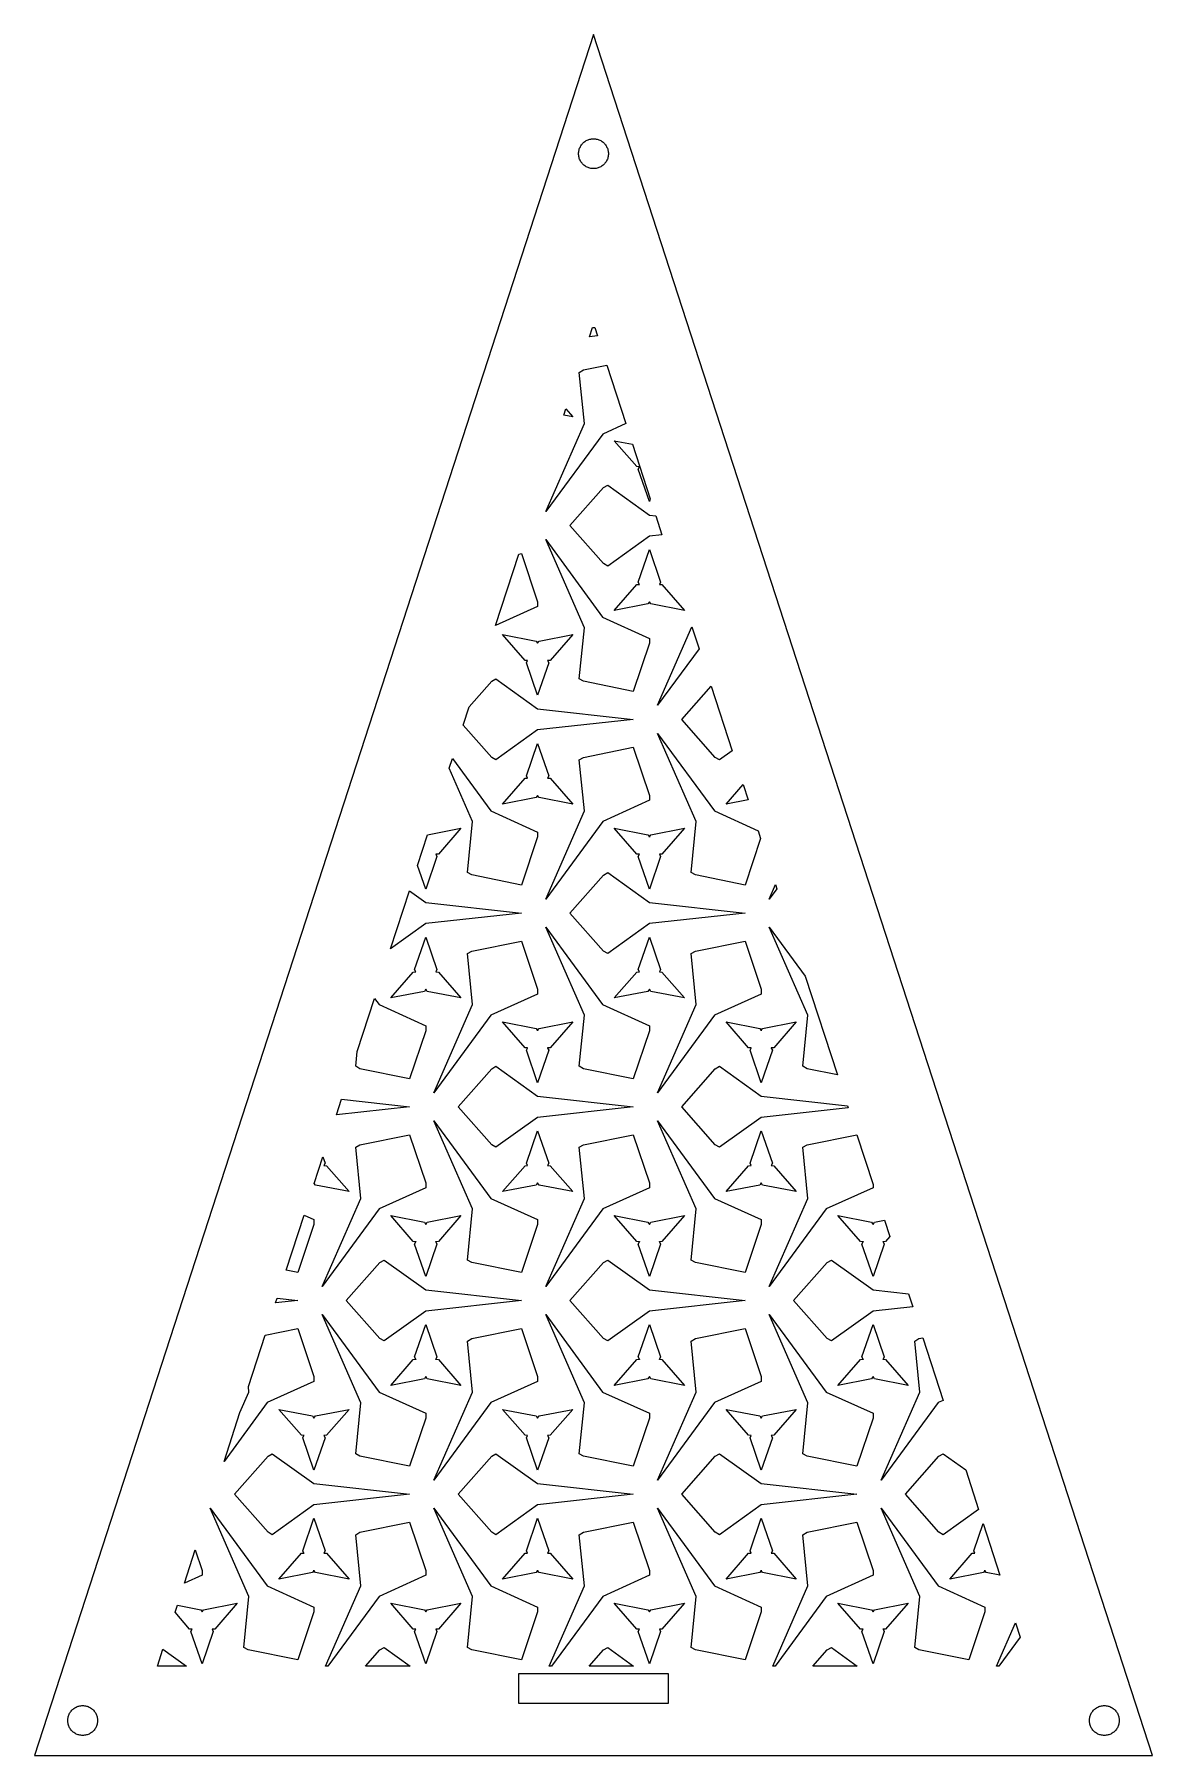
# Model space of a CAD drawing. Header units: metres. Extents: x -75 to 75, y 0 to 231.
import ezdxf

# ---------------------------------------------------------------- set-up
doc = ezdxf.new("R2010")
doc.units = ezdxf.units.M

msp = doc.modelspace()

# ---------------------------------------------------------------- linework, layer by layer
for p, q in [((0, 230.826), (-75, 0)), ((75, 0), (0, 230.826)), ((-2, 214.826), (-1.99605, 214.952)), ((-1.99605, 214.701), (-2, 214.826)), ((-1.99605, 214.952), (-1.98422, 215.077)), ((-1.98422, 214.576), (-1.99605, 214.701)), ((-1.98422, 215.077), (-1.96457, 215.201)), ((-1.96457, 215.201), (-1.93716, 215.324)), ((-1.93716, 215.324), (-1.9021, 215.444)), ((-1.9021, 215.444), (-1.85954, 215.562)), ((-1.85954, 215.562), (-1.80965, 215.678)), ((-1.80965, 215.678), (-1.75261, 215.79)), ((-1.75261, 215.79), (-1.68864, 215.898)), ((-1.68864, 215.898), (-1.61803, 216.002)), ((-1.61803, 216.002), (-1.54102, 216.101)), ((-1.54102, 216.101), (-1.45793, 216.195)), ((-1.45793, 216.195), (-1.36908, 216.284)), ((-1.36908, 216.284), (-1.27484, 216.367)), ((-1.27484, 216.367), (-1.17557, 216.444)), ((-1.17557, 216.444), (-1.07164, 216.515)), ((-1.07164, 216.515), (-0.9635, 216.579)), ((-0.9635, 216.579), (-0.85155, 216.636)), ((-0.85155, 216.636), (-0.73624, 216.686)), ((-0.73624, 216.686), (-0.61803, 216.728)), ((-0.61803, 216.728), (-0.49738, 216.763)), ((-0.49738, 216.763), (-0.37476, 216.791)), ((-0.37476, 216.791), (-0.25066, 216.81)), ((-0.25066, 216.81), (-0.12558, 216.822)), ((-0.12558, 216.822), (0, 216.826)), ((0, 216.826), (0.12558, 216.822)), ((0.12558, 216.822), (0.25066, 216.81)), ((0.25066, 216.81), (0.37476, 216.791)), ((0.37476, 216.791), (0.49738, 216.763)), ((0.49738, 216.763), (0.61803, 216.728)), ((0.61803, 216.728), (0.73624, 216.686)), ((0.73624, 216.686), (0.85155, 216.636)), ((0.85155, 216.636), (0.9635, 216.579)), ((0.9635, 216.579), (1.07164, 216.515)), ((1.07164, 216.515), (1.17557, 216.444)), ((1.17557, 216.444), (1.27484, 216.367)), ((1.27484, 216.367), (1.36908, 216.284)), ((1.36908, 216.284), (1.45793, 216.195)), ((1.45793, 216.195), (1.54102, 216.101)), ((1.54102, 216.101), (1.61803, 216.002)), ((1.61803, 216.002), (1.68864, 215.898)), ((1.68864, 215.898), (1.75261, 215.79)), ((1.75261, 215.79), (1.80965, 215.678)), ((1.80965, 215.678), (1.85954, 215.562)), ((1.85954, 215.562), (1.9021, 215.444)), ((1.9021, 215.444), (1.93716, 215.324)), ((1.93716, 215.324), (1.96457, 215.201)), ((1.96457, 215.201), (1.98422, 215.077)), ((1.98422, 215.077), (1.99605, 214.952)), ((1.99605, 214.701), (1.98422, 214.576)), ((1.99605, 214.952), (2, 214.826)), ((2, 214.826), (1.99605, 214.701)), ((-1.96457, 214.451), (-1.98422, 214.576)), ((-1.93716, 214.329), (-1.96457, 214.451)), ((-1.9021, 214.208), (-1.93716, 214.329)), ((-1.85954, 214.09), (-1.9021, 214.208)), ((-1.80965, 213.975), (-1.85954, 214.09)), ((-1.75261, 213.863), (-1.80965, 213.975)), ((-1.68864, 213.755), (-1.75261, 213.863)), ((-1.61803, 213.651), (-1.68864, 213.755)), ((-1.54102, 213.551), (-1.61803, 213.651)), ((-1.45793, 213.457), (-1.54102, 213.551)), ((-1.36908, 213.368), (-1.45793, 213.457)), ((-1.27484, 213.285), (-1.36908, 213.368)), ((-1.17557, 213.208), (-1.27484, 213.285)), ((-1.07164, 213.138), (-1.17557, 213.208)), ((-0.9635, 213.074), (-1.07164, 213.138)), ((-0.85155, 213.017), (-0.9635, 213.074)), ((-0.73624, 212.967), (-0.85155, 213.017)), ((-0.61803, 212.924), (-0.73624, 212.967)), ((-0.49738, 212.889), (-0.61803, 212.924)), ((-0.37476, 212.862), (-0.49738, 212.889)), ((-0.25066, 212.842), (-0.37476, 212.862)), ((-0.12558, 212.83), (-0.25066, 212.842)), ((0, 212.826), (-0.12558, 212.83)), ((0.12558, 212.83), (0, 212.826)), ((0.25066, 212.842), (0.12558, 212.83)), ((0.37476, 212.862), (0.25066, 212.842)), ((0.49738, 212.889), (0.37476, 212.862)), ((0.61803, 212.924), (0.49738, 212.889)), ((0.73624, 212.967), (0.61803, 212.924)), ((0.85155, 213.017), (0.73624, 212.967)), ((0.9635, 213.074), (0.85155, 213.017)), ((1.07164, 213.138), (0.9635, 213.074)), ((1.17557, 213.208), (1.07164, 213.138)), ((1.27484, 213.285), (1.17557, 213.208)), ((1.36908, 213.368), (1.27484, 213.285)), ((1.45793, 213.457), (1.36908, 213.368)), ((1.54102, 213.551), (1.45793, 213.457)), ((1.61803, 213.651), (1.54102, 213.551)), ((1.68864, 213.755), (1.61803, 213.651)), ((1.75261, 213.863), (1.68864, 213.755)), ((1.80965, 213.975), (1.75261, 213.863)), ((1.85954, 214.09), (1.80965, 213.975)), ((1.9021, 214.208), (1.85954, 214.09)), ((1.93716, 214.329), (1.9021, 214.208)), ((1.96457, 214.451), (1.93716, 214.329)), ((1.98422, 214.576), (1.96457, 214.451)), ((-0.55612, 190.282), (-0.14761, 191.539)), ((0.51752, 190.401), (-0.55612, 190.282)), ((-0.14761, 191.539), (0.15863, 191.505)), ((0.15863, 191.505), (0.51752, 190.401)), ((-1.90201, 185.501), (-1.33896, 185.826)), ((-1.2291, 178.653), (-1.90201, 185.501)), ((-1.33896, 185.826), (1.79716, 186.462)), ((1.79716, 186.462), (4.338, 178.642)), ((-3.96756, 179.783), (-3.70193, 180.6)), ((-3.70193, 180.6), (-2.79144, 179.553)), ((-6.4151, 166.832), (-1.2291, 178.653)), ((-2.79144, 179.553), (-3.96756, 179.783)), ((4.338, 178.642), (1.23047, 177.234)), ((1.23047, 177.234), (-6.4151, 166.832)), ((5.81223, 172.859), (2.79144, 176.332)), ((2.79144, 176.332), (5.24403, 175.854)), ((5.24403, 175.854), (7.62288, 168.533)), ((6.15601, 172.84), (5.81223, 172.859)), ((6.00311, 172.528), (6.15875, 172.834)), ((7.5, 168.175), (6.00311, 172.528)), ((6.16425, 172.845), (6.15601, 172.84)), ((6.15875, 172.834), (6.16791, 172.84)), ((6.1615, 172.84), (6.16425, 172.845)), ((6.16791, 172.84), (6.1615, 172.84)), ((-3.16635, 164.952), (1.34308, 170.054)), ((1.34308, 170.054), (1.90521, 170.379)), ((1.90521, 170.379), (7.49908, 166.373)), ((7.62288, 168.533), (7.5, 168.175)), ((7.49908, 166.373), (8.35556, 166.278)), ((8.35556, 166.278), (9.18683, 163.719)), ((1.34354, 159.85), (-3.16635, 164.952)), ((-1.22864, 151.251), (-6.41373, 163.071)), ((-6.41373, 163.071), (1.22955, 152.671)), ((7.49908, 163.533), (1.90521, 159.526)), ((6.00311, 157.377), (7.5, 161.729)), ((9.18683, 163.719), (7.49908, 163.533)), ((7.5, 161.729), (8.99643, 157.377)), ((-13.1454, 151.536), (-10.0297, 161.125)), ((-10.0297, 161.125), (-9.6666, 161.199)), ((-9.6666, 161.199), (-7.5032, 154.745)), ((1.90521, 159.526), (1.34354, 159.85)), ((2.79099, 153.573), (5.81177, 157.045)), ((5.81177, 157.045), (6.15601, 157.064)), ((6.15875, 157.07), (6.00311, 157.377)), ((6.15601, 157.064), (6.16425, 157.059)), ((6.16745, 157.065), (6.15875, 157.07)), ((6.1615, 157.064), (6.16745, 157.065)), ((6.16425, 157.059), (6.1615, 157.064)), ((8.84079, 157.069), (8.83255, 157.065)), ((8.83255, 157.065), (8.83804, 157.064)), ((8.83804, 157.064), (8.8353, 157.059)), ((8.8353, 157.059), (8.84445, 157.064)), ((8.99643, 157.377), (8.84079, 157.069)), ((8.84445, 157.064), (9.18777, 157.045)), ((9.18777, 157.045), (12.2086, 153.573)), ((-7.5032, 154.745), (-7.5032, 154.093)), ((7.49634, 154.74), (7.30865, 154.452)), ((7.5, 154.746), (7.49634, 154.752)), ((7.49634, 154.752), (7.49634, 154.74)), ((7.5032, 154.751), (7.5, 154.746)), ((7.5032, 154.741), (7.5032, 154.751)), ((7.69135, 154.453), (7.5032, 154.741)), ((-7.5032, 154.093), (-13.1454, 151.536)), ((1.22955, 152.671), (7.49634, 149.83)), ((7.30865, 154.452), (2.79099, 153.573)), ((12.2086, 153.573), (7.69135, 154.453)), ((-9.18777, 146.879), (-12.2086, 150.351)), ((-12.2086, 150.351), (-7.69089, 149.471)), ((-7.30865, 149.471), (-2.79099, 150.351)), ((-2.79099, 150.351), (-5.81177, 146.878)), ((-1.90109, 144.404), (-1.22864, 151.251)), ((8.5849, 140.851), (13.1994, 151.37)), ((13.1994, 151.37), (14.1549, 148.429)), ((-7.69089, 149.471), (-7.5032, 149.183)), ((-7.5032, 149.183), (-7.5032, 149.172)), ((-7.5032, 149.172), (-7.49954, 149.178)), ((-7.49954, 149.178), (-7.49634, 149.173)), ((-7.49634, 149.183), (-7.30865, 149.471)), ((-7.49634, 149.173), (-7.49634, 149.183)), ((7.49634, 149.179), (5.33295, 142.724)), ((7.49634, 149.83), (7.49634, 149.179)), ((14.1549, 148.429), (8.5849, 140.851)), ((-8.84399, 146.859), (-9.18777, 146.879)), ((-8.99689, 146.547), (-8.84125, 146.853)), ((-7.5, 142.194), (-8.99689, 146.547)), ((-8.83575, 146.864), (-8.84399, 146.859)), ((-8.84125, 146.853), (-8.83209, 146.859)), ((-8.8385, 146.859), (-8.83575, 146.864)), ((-8.83209, 146.859), (-8.8385, 146.859)), ((-6.00357, 146.547), (-7.5, 142.194)), ((-6.1615, 146.859), (-6.16699, 146.859)), ((-6.16699, 146.859), (-6.15921, 146.854)), ((-6.15463, 146.859), (-6.1647, 146.865)), ((-6.1647, 146.865), (-6.1615, 146.859)), ((-6.15921, 146.854), (-6.00357, 146.547)), ((-5.81177, 146.878), (-6.15463, 146.859)), ((-16.6825, 140.65), (-13.6569, 144.073)), ((-13.6569, 144.073), (-13.0948, 144.398)), ((-13.0948, 144.398), (-7.50092, 140.392)), ((-1.33896, 144.079), (-1.90109, 144.404)), ((5.33295, 142.724), (-1.33896, 144.079)), ((11.8336, 138.971), (15.778, 143.434)), ((15.778, 143.434), (18.5973, 134.757)), ((-17.4802, 138.195), (-16.6825, 140.65)), ((-7.50092, 140.392), (5.32745, 138.971)), ((5.32745, 138.971), (-7.50092, 137.552)), ((16.3435, 133.869), (11.8336, 138.971)), ((-13.6565, 133.869), (-17.4802, 138.195)), ((-7.50092, 137.552), (-13.0948, 133.545)), ((13.7714, 125.27), (8.58627, 137.09)), ((8.58627, 137.09), (16.2296, 126.69)), ((-8.99689, 131.396), (-7.5, 135.749)), ((-7.5, 135.749), (-6.00357, 131.396)), ((-1.33896, 133.864), (5.3334, 135.218)), ((5.3334, 135.218), (7.4968, 128.764)), ((18.5973, 134.757), (16.9052, 133.545)), ((-19.3602, 132.409), (-18.9351, 133.717)), ((-16.2286, 125.27), (-19.3602, 132.409)), ((-18.9351, 133.717), (-13.7704, 126.69)), ((-13.0948, 133.545), (-13.6565, 133.869)), ((-1.90201, 133.539), (-1.33896, 133.864)), ((-1.2291, 126.692), (-1.90201, 133.539)), ((16.9052, 133.545), (16.3435, 133.869)), ((-12.209, 127.592), (-9.18823, 131.064)), ((-9.18823, 131.064), (-8.84399, 131.084)), ((-8.84125, 131.089), (-8.99689, 131.396)), ((-8.84399, 131.084), (-8.83575, 131.078)), ((-8.83255, 131.084), (-8.84125, 131.089)), ((-8.83575, 131.078), (-8.8385, 131.084)), ((-8.8385, 131.084), (-8.83255, 131.084)), ((-6.15921, 131.089), (-6.16745, 131.084)), ((-6.16745, 131.084), (-6.16196, 131.084)), ((-6.16196, 131.084), (-6.1647, 131.078)), ((-6.1647, 131.078), (-6.15555, 131.084)), ((-6.00357, 131.396), (-6.15921, 131.089)), ((-6.15555, 131.084), (-5.81223, 131.064)), ((-5.81223, 131.064), (-2.79144, 127.592)), ((17.791, 127.592), (20.0731, 130.215)), ((20.0731, 130.215), (20.7389, 128.166)), ((-7.69135, 128.472), (-12.209, 127.592)), ((-7.50366, 128.759), (-7.69135, 128.472)), ((-7.5, 128.765), (-7.50366, 128.771)), ((-7.50366, 128.771), (-7.50366, 128.759)), ((-7.4968, 128.77), (-7.5, 128.765)), ((-7.4968, 128.76), (-7.4968, 128.77)), ((-7.30865, 128.472), (-7.4968, 128.76)), ((-2.79144, 127.592), (-7.30865, 128.472)), ((7.4968, 128.113), (1.23047, 125.272)), ((7.4968, 128.764), (7.4968, 128.113)), ((20.7389, 128.166), (17.791, 127.592)), ((-16.9011, 118.423), (-16.2286, 125.27)), ((-13.7704, 126.69), (-7.50366, 123.849)), ((-6.4151, 114.87), (-1.2291, 126.692)), ((1.23047, 125.272), (-6.4151, 114.87)), ((13.0989, 118.423), (13.7714, 125.27)), ((16.2296, 126.69), (22.0802, 124.038)), ((-23.5913, 119.387), (-22.2548, 123.5)), ((-22.2548, 123.5), (-17.791, 124.37)), ((-17.791, 124.37), (-20.8118, 120.897)), ((-7.50366, 123.198), (-9.66705, 116.744)), ((-7.50366, 123.849), (-7.50366, 123.198)), ((5.81223, 120.898), (2.79144, 124.37)), ((2.79144, 124.37), (7.30911, 123.49)), ((7.30911, 123.49), (7.4968, 123.202)), ((7.4968, 123.202), (7.4968, 123.191)), ((7.4968, 123.191), (7.50046, 123.197)), ((7.50046, 123.197), (7.50366, 123.192)), ((7.50366, 123.202), (7.69135, 123.49)), ((7.50366, 123.192), (7.50366, 123.202)), ((7.69135, 123.49), (12.209, 124.37)), ((12.209, 124.37), (9.18823, 120.897)), ((22.4235, 122.981), (20.3329, 116.744)), ((22.0802, 124.038), (22.4235, 122.981)), ((-21.0036, 120.566), (-22.5, 116.214)), ((-21.1615, 120.878), (-21.167, 120.878)), ((-21.167, 120.878), (-21.1592, 120.873)), ((-21.1546, 120.878), (-21.1647, 120.884)), ((-21.1647, 120.884), (-21.1615, 120.878)), ((-21.1592, 120.873), (-21.0036, 120.566)), ((-20.8118, 120.897), (-21.1546, 120.878)), ((6.15601, 120.879), (5.81223, 120.898)), ((6.00311, 120.566), (6.15875, 120.873)), ((7.5, 116.214), (6.00311, 120.566)), ((6.16425, 120.884), (6.15601, 120.879)), ((6.15875, 120.873), (6.16791, 120.878)), ((6.1615, 120.879), (6.16425, 120.884)), ((6.16791, 120.878), (6.1615, 120.879)), ((8.99643, 120.566), (7.5, 116.214)), ((8.8385, 120.878), (8.83301, 120.878)), ((8.83301, 120.878), (8.84079, 120.873)), ((8.84537, 120.878), (8.8353, 120.884)), ((8.8353, 120.884), (8.8385, 120.878)), ((8.84079, 120.873), (8.99643, 120.566)), ((9.18823, 120.897), (8.84537, 120.878)), ((-22.5, 116.214), (-23.5913, 119.387)), ((-16.339, 118.098), (-16.9011, 118.423)), ((-9.66705, 116.744), (-16.339, 118.098)), ((-3.16635, 112.99), (1.34308, 118.092)), ((1.34308, 118.092), (1.90521, 118.417)), ((1.90521, 118.417), (7.49908, 114.411)), ((13.661, 118.098), (13.0989, 118.423)), ((20.3329, 116.744), (13.661, 118.098)), ((-27.2319, 108.182), (-24.6971, 115.984)), ((-24.6971, 115.984), (-22.5009, 114.411)), ((23.5849, 114.87), (24.4317, 116.8)), ((24.6071, 116.261), (23.5849, 114.87)), ((24.4317, 116.8), (24.6071, 116.261)), ((-22.5009, 114.411), (-9.67255, 112.99)), ((7.49908, 114.411), (20.3275, 112.99)), ((-22.5009, 111.571), (-27.2319, 108.182)), ((-9.67255, 112.99), (-22.5009, 111.571)), ((-1.22864, 99.2896), (-6.41373, 111.109)), ((-6.41373, 111.109), (1.22955, 100.709)), ((1.34354, 107.888), (-3.16635, 112.99)), ((7.49908, 111.571), (1.90521, 107.564)), ((20.3275, 112.99), (7.49908, 111.571)), ((28.7714, 99.2896), (23.5863, 111.109)), ((23.5863, 111.109), (28.4164, 104.537)), ((-23.9969, 105.415), (-22.5, 109.768)), ((-22.5, 109.768), (-21.0036, 105.415)), ((-16.339, 107.884), (-9.6666, 109.237)), ((-9.6666, 109.237), (-7.5032, 102.783)), ((6.00311, 105.415), (7.5, 109.768)), ((7.5, 109.768), (8.99643, 105.415)), ((13.661, 107.884), (20.3334, 109.237)), ((20.3334, 109.237), (22.4968, 102.783)), ((-16.902, 107.559), (-16.339, 107.884)), ((-16.2291, 100.711), (-16.902, 107.559)), ((1.90521, 107.564), (1.34354, 107.888)), ((13.098, 107.559), (13.661, 107.884)), ((13.7709, 100.711), (13.098, 107.559)), ((-27.209, 101.611), (-24.1882, 105.083)), ((-24.1882, 105.083), (-23.844, 105.103)), ((-23.8412, 105.108), (-23.9969, 105.415)), ((-23.844, 105.103), (-23.8358, 105.098)), ((-23.8326, 105.103), (-23.8412, 105.108)), ((-23.8358, 105.098), (-23.8385, 105.103)), ((-23.8385, 105.103), (-23.8326, 105.103)), ((-21.1592, 105.108), (-21.1674, 105.103)), ((-21.1674, 105.103), (-21.162, 105.103)), ((-21.162, 105.103), (-21.1647, 105.097)), ((-21.1647, 105.097), (-21.1555, 105.103)), ((-21.0036, 105.415), (-21.1592, 105.108)), ((-21.1555, 105.103), (-20.8122, 105.083)), ((-20.8122, 105.083), (-17.7914, 101.611)), ((2.79099, 101.611), (5.81177, 105.083)), ((5.81177, 105.083), (6.15601, 105.103)), ((6.15875, 105.108), (6.00311, 105.415)), ((6.15601, 105.103), (6.16425, 105.098)), ((6.16745, 105.103), (6.15875, 105.108)), ((6.16425, 105.098), (6.1615, 105.103)), ((6.1615, 105.103), (6.16745, 105.103)), ((8.84079, 105.108), (8.83255, 105.103)), ((8.83255, 105.103), (8.83804, 105.103)), ((8.83804, 105.103), (8.8353, 105.097)), ((8.8353, 105.097), (8.84445, 105.103)), ((8.99643, 105.415), (8.84079, 105.108)), ((8.84445, 105.103), (9.18777, 105.083)), ((9.18777, 105.083), (12.2086, 101.611)), ((28.4164, 104.537), (32.7194, 91.2934)), ((-22.6913, 102.491), (-27.209, 101.611)), ((-22.5037, 102.779), (-22.6913, 102.491)), ((-22.5, 102.784), (-22.5037, 102.79)), ((-22.5037, 102.79), (-22.5037, 102.779)), ((-22.4968, 102.789), (-22.5, 102.784)), ((-22.4968, 102.78), (-22.4968, 102.789)), ((-22.3087, 102.491), (-22.4968, 102.78)), ((-17.7914, 101.611), (-22.3087, 102.491)), ((-7.5032, 102.132), (-13.7695, 99.2914)), ((-7.5032, 102.783), (-7.5032, 102.132)), ((7.30865, 102.491), (2.79099, 101.611)), ((7.49634, 102.779), (7.30865, 102.491)), ((7.5, 102.784), (7.49634, 102.79)), ((7.49634, 102.79), (7.49634, 102.779)), ((7.5032, 102.789), (7.5, 102.784)), ((7.5032, 102.78), (7.5032, 102.789)), ((7.69135, 102.491), (7.5032, 102.78)), ((12.2086, 101.611), (7.69135, 102.491)), ((22.4968, 102.132), (16.2305, 99.2914)), ((22.4968, 102.783), (22.4968, 102.132)), ((-31.7083, 94.4054), (-29.3874, 101.548)), ((-29.3874, 101.548), (-28.7704, 100.709)), ((-28.7704, 100.709), (-22.5037, 97.8682)), ((-21.4151, 88.8892), (-16.2291, 100.711)), ((-13.7695, 99.2914), (-21.4151, 88.8892)), ((-1.90109, 92.4419), (-1.22864, 99.2896)), ((1.22955, 100.709), (7.49634, 97.8682)), ((8.5849, 88.8892), (13.7709, 100.711)), ((16.2305, 99.2914), (8.5849, 88.8892)), ((28.0989, 92.4419), (28.7714, 99.2896)), ((-22.5037, 97.2173), (-24.6671, 90.7628)), ((-22.5037, 97.8682), (-22.5037, 97.2173)), ((-9.18777, 94.917), (-12.2086, 98.3891)), ((-12.2086, 98.3891), (-7.69089, 97.5093)), ((-7.69089, 97.5093), (-7.5032, 97.2214)), ((-7.5032, 97.2214), (-7.5032, 97.2104)), ((-7.5032, 97.2104), (-7.49954, 97.2159)), ((-7.49954, 97.2159), (-7.49634, 97.2108)), ((-7.49634, 97.2209), (-7.30865, 97.5089)), ((-7.49634, 97.2108), (-7.49634, 97.2209)), ((-7.30865, 97.5089), (-2.79099, 98.3891)), ((-2.79099, 98.3891), (-5.81177, 94.9165)), ((7.49634, 97.2173), (5.33295, 90.7628)), ((7.49634, 97.8682), (7.49634, 97.2173)), ((20.8122, 94.917), (17.7914, 98.3891)), ((17.7914, 98.3891), (22.3091, 97.5093)), ((22.3091, 97.5093), (22.4968, 97.2214)), ((22.4968, 97.2214), (22.4968, 97.2104)), ((22.4968, 97.2104), (22.5005, 97.2159)), ((22.5005, 97.2159), (22.5037, 97.2108)), ((22.5037, 97.2209), (22.6913, 97.5089)), ((22.5037, 97.2108), (22.5037, 97.2209)), ((22.6913, 97.5089), (27.209, 98.3891)), ((27.209, 98.3891), (24.1882, 94.9165)), ((-8.84399, 94.8978), (-9.18777, 94.917)), ((-8.99689, 94.5851), (-8.84125, 94.8918)), ((-8.83575, 94.9028), (-8.84399, 94.8978)), ((-8.84125, 94.8918), (-8.83209, 94.8973)), ((-8.8385, 94.8978), (-8.83575, 94.9028)), ((-8.83209, 94.8973), (-8.8385, 94.8978)), ((-6.1615, 94.8973), (-6.16699, 94.8969)), ((-6.16699, 94.8969), (-6.15921, 94.8923)), ((-6.15463, 94.8973), (-6.1647, 94.9033)), ((-6.1647, 94.9033), (-6.1615, 94.8973)), ((-6.15921, 94.8923), (-6.00357, 94.5851)), ((-5.81177, 94.9165), (-6.15463, 94.8973)), ((21.156, 94.8978), (20.8122, 94.917)), ((21.0031, 94.5851), (21.1588, 94.8918)), ((21.1642, 94.9028), (21.156, 94.8978)), ((21.1588, 94.8918), (21.1679, 94.8973)), ((21.1615, 94.8978), (21.1642, 94.9028)), ((21.1679, 94.8973), (21.1615, 94.8978)), ((23.8385, 94.8973), (23.833, 94.8969)), ((23.833, 94.8969), (23.8408, 94.8923)), ((23.8454, 94.8973), (23.8353, 94.9033)), ((23.8353, 94.9033), (23.8385, 94.8973)), ((23.8408, 94.8923), (23.9964, 94.5851)), ((24.1882, 94.9165), (23.8454, 94.8973)), ((-31.9011, 92.4419), (-31.7083, 94.4054)), ((-31.339, 92.1173), (-31.9011, 92.4419)), ((-13.6569, 92.1114), (-13.0948, 92.4364)), ((-13.0948, 92.4364), (-7.50092, 88.43)), ((-7.5, 90.2327), (-8.99689, 94.5851)), ((-6.00357, 94.5851), (-7.5, 90.2327)), ((-1.33896, 92.1173), (-1.90109, 92.4419)), ((16.3431, 92.1114), (16.9052, 92.4364)), ((16.9052, 92.4364), (22.4991, 88.43)), ((22.5, 90.2327), (21.0031, 94.5851)), ((23.9964, 94.5851), (22.5, 90.2327)), ((28.661, 92.1173), (28.0989, 92.4419)), ((-24.6671, 90.7628), (-31.339, 92.1173)), ((-18.1664, 87.0096), (-13.6569, 92.1114)), ((5.33295, 90.7628), (-1.33896, 92.1173)), ((11.8336, 87.0096), (16.3431, 92.1114)), ((32.7194, 91.2934), (28.661, 92.1173)), ((-34.4633, 85.9262), (-33.7835, 88.0184)), ((-33.7835, 88.0184), (-24.6725, 87.0096)), ((-7.50092, 88.43), (5.32745, 87.0096)), ((22.4991, 88.43), (34.0659, 87.1493)), ((-24.6725, 87.0096), (-34.4633, 85.9262)), ((-13.6565, 81.9073), (-18.1664, 87.0096)), ((-7.50092, 85.5901), (-13.0948, 81.5833)), ((5.32745, 87.0096), (-7.50092, 85.5901)), ((16.3435, 81.9073), (11.8336, 87.0096)), ((22.4991, 85.5901), (16.9052, 81.5833)), ((34.1535, 86.8797), (22.4991, 85.5901)), ((34.0659, 87.1493), (34.1535, 86.8797)), ((-31.339, 81.9028), (-24.6666, 83.2564)), ((-24.6666, 83.2564), (-22.5032, 76.8024)), ((-16.2286, 73.3087), (-21.4137, 85.1282)), ((-21.4137, 85.1282), (-13.7704, 74.7282)), ((-8.99689, 79.4345), (-7.5, 83.7869)), ((-7.5, 83.7869), (-6.00357, 79.4345)), ((-1.33896, 81.9028), (5.3334, 83.2564)), ((5.3334, 83.2564), (7.4968, 76.8024)), ((13.7714, 73.3087), (8.58627, 85.1282)), ((8.58627, 85.1282), (16.2296, 74.7282)), ((21.0031, 79.4345), (22.5, 83.7869)), ((22.5, 83.7869), (23.9964, 79.4345)), ((28.661, 81.9028), (35.331, 83.2559)), ((35.331, 83.2559), (37.4968, 76.5902)), ((-31.902, 81.5778), (-31.339, 81.9028)), ((-31.2291, 74.7301), (-31.902, 81.5778)), ((-13.0948, 81.5833), (-13.6565, 81.9073)), ((-1.90201, 81.5778), (-1.33896, 81.9028)), ((-1.2291, 74.7301), (-1.90201, 81.5778)), ((16.9052, 81.5833), (16.3435, 81.9073)), ((28.098, 81.5778), (28.661, 81.9028)), ((28.7709, 74.7301), (28.098, 81.5778)), ((-37.4516, 76.7294), (-36.2961, 80.2854)), ((-36.2961, 80.2854), (-36.0036, 79.4345)), ((-36.1592, 79.1269), (-36.1674, 79.1223)), ((-36.1674, 79.1223), (-36.162, 79.1219)), ((-36.162, 79.1219), (-36.1647, 79.1164)), ((-36.1647, 79.1164), (-36.1555, 79.1219)), ((-36.0036, 79.4345), (-36.1592, 79.1269)), ((-36.1555, 79.1219), (-35.8122, 79.1026)), ((-35.8122, 79.1026), (-32.7914, 75.63)), ((-12.209, 75.63), (-9.18823, 79.1022)), ((-9.18823, 79.1022), (-8.84399, 79.1219)), ((-8.84125, 79.1273), (-8.99689, 79.4345)), ((-8.84399, 79.1219), (-8.83575, 79.1168)), ((-8.83255, 79.1223), (-8.84125, 79.1273)), ((-8.8385, 79.1219), (-8.83255, 79.1223)), ((-8.83575, 79.1168), (-8.8385, 79.1219)), ((-6.15921, 79.1269), (-6.16745, 79.1223)), ((-6.16745, 79.1223), (-6.16196, 79.1219)), ((-6.16196, 79.1219), (-6.1647, 79.1164)), ((-6.1647, 79.1164), (-6.15555, 79.1219)), ((-6.00357, 79.4345), (-6.15921, 79.1269)), ((-6.15555, 79.1219), (-5.81223, 79.1026)), ((-5.81223, 79.1026), (-2.79144, 75.63)), ((17.791, 75.63), (20.8118, 79.1022)), ((20.8118, 79.1022), (21.156, 79.1219)), ((21.1588, 79.1273), (21.0031, 79.4345)), ((21.156, 79.1219), (21.1642, 79.1168)), ((21.1674, 79.1223), (21.1588, 79.1273)), ((21.1615, 79.1219), (21.1674, 79.1223)), ((21.1642, 79.1168), (21.1615, 79.1219)), ((23.8408, 79.1269), (23.8326, 79.1223)), ((23.8326, 79.1223), (23.838, 79.1219)), ((23.838, 79.1219), (23.8353, 79.1164)), ((23.8353, 79.1164), (23.8445, 79.1219)), ((23.9964, 79.4345), (23.8408, 79.1269)), ((23.8445, 79.1219), (24.1878, 79.1026)), ((24.1878, 79.1026), (27.2086, 75.63)), ((-37.3087, 76.5103), (-37.4516, 76.7294)), ((-32.7914, 75.63), (-37.3087, 76.5103)), ((-22.5032, 76.8024), (-22.5032, 76.151)), ((-7.69135, 76.5099), (-12.209, 75.63)), ((-7.50366, 76.7978), (-7.69135, 76.5099)), ((-7.5, 76.8033), (-7.50366, 76.8092)), ((-7.50366, 76.8092), (-7.50366, 76.7978)), ((-7.4968, 76.8083), (-7.5, 76.8033)), ((-7.4968, 76.7987), (-7.4968, 76.8083)), ((-7.30865, 76.5103), (-7.4968, 76.7987)), ((-2.79144, 75.63), (-7.30865, 76.5103)), ((7.4968, 76.8024), (7.4968, 76.151)), ((22.3087, 76.5099), (17.791, 75.63)), ((22.4963, 76.7978), (22.3087, 76.5099)), ((22.5, 76.8033), (22.4963, 76.8092)), ((22.4963, 76.8092), (22.4963, 76.7978)), ((22.5032, 76.8083), (22.5, 76.8033)), ((22.5032, 76.7987), (22.5032, 76.8083)), ((22.6913, 76.5103), (22.5032, 76.7987)), ((27.2086, 75.63), (22.6913, 76.5103)), ((37.4968, 76.5902), (37.4968, 76.151)), ((-36.4151, 62.9083), (-31.2291, 74.7301)), ((-22.5032, 76.151), (-28.7695, 73.3105)), ((-13.7704, 74.7282), (-7.50366, 71.8874)), ((-6.4151, 62.9083), (-1.2291, 74.7301)), ((7.4968, 76.151), (1.23047, 73.3105)), ((16.2296, 74.7282), (22.4963, 71.8874)), ((23.5849, 62.9083), (28.7709, 74.7301)), ((37.4968, 76.151), (31.2305, 73.3105)), ((-41.2304, 65.0993), (-38.8295, 72.4884)), ((-38.8295, 72.4884), (-37.5037, 71.8874)), ((-37.5037, 71.8874), (-37.5037, 71.2364)), ((-28.7695, 73.3105), (-36.4151, 62.9083)), ((-24.1878, 68.9362), (-27.2086, 72.4083)), ((-27.2086, 72.4083), (-22.6909, 71.5285)), ((-22.3087, 71.528), (-17.791, 72.4083)), ((-17.791, 72.4083), (-20.8118, 68.9357)), ((-16.9011, 66.461), (-16.2286, 73.3087)), ((-7.50366, 71.8874), (-7.50366, 71.2364)), ((1.23047, 73.3105), (-6.4151, 62.9083)), ((5.81223, 68.9362), (2.79144, 72.4083)), ((2.79144, 72.4083), (7.30911, 71.5285)), ((7.69135, 71.528), (12.209, 72.4083)), ((12.209, 72.4083), (9.18823, 68.9357)), ((13.0989, 66.461), (13.7714, 73.3087)), ((22.4963, 71.8874), (22.4963, 71.2364)), ((31.2305, 73.3105), (23.5849, 62.9083)), ((35.8122, 68.9362), (32.7914, 72.4083)), ((32.7914, 72.4083), (37.3091, 71.5285)), ((37.6913, 71.528), (39.0552, 71.7938)), ((39.0552, 71.7938), (39.7675, 69.6016)), ((-37.5037, 71.2364), (-39.6671, 64.782)), ((-22.6909, 71.5285), (-22.5032, 71.2405)), ((-22.5032, 71.2405), (-22.5032, 71.2296)), ((-22.5032, 71.2296), (-22.4995, 71.235)), ((-22.4995, 71.235), (-22.4963, 71.23)), ((-22.4963, 71.2401), (-22.3087, 71.528)), ((-22.4963, 71.23), (-22.4963, 71.2401)), ((-7.50366, 71.2364), (-9.66705, 64.782)), ((7.30911, 71.5285), (7.4968, 71.2405)), ((7.4968, 71.2405), (7.4968, 71.2296)), ((7.4968, 71.2296), (7.50046, 71.235)), ((7.50046, 71.235), (7.50366, 71.23)), ((7.50366, 71.2401), (7.69135, 71.528)), ((7.50366, 71.23), (7.50366, 71.2401)), ((22.4963, 71.2364), (20.3329, 64.782)), ((37.3091, 71.5285), (37.4968, 71.2405)), ((37.4968, 71.2405), (37.4968, 71.2296)), ((37.4968, 71.2296), (37.5005, 71.235)), ((37.5005, 71.235), (37.5037, 71.23)), ((37.5037, 71.2401), (37.6913, 71.528)), ((37.5037, 71.23), (37.5037, 71.2401)), ((39.7675, 69.6016), (39.1882, 68.9357)), ((-23.844, 68.9169), (-24.1878, 68.9362)), ((-23.9969, 68.6043), (-23.8412, 68.911)), ((-22.5, 64.2519), (-23.9969, 68.6043)), ((-23.8358, 68.922), (-23.844, 68.9169)), ((-23.8412, 68.911), (-23.8321, 68.9165)), ((-23.8385, 68.9169), (-23.8358, 68.922)), ((-23.8321, 68.9165), (-23.8385, 68.9169)), ((-21.0036, 68.6043), (-22.5, 64.2519)), ((-21.1615, 68.9165), (-21.167, 68.916)), ((-21.167, 68.916), (-21.1592, 68.9114)), ((-21.1546, 68.9165), (-21.1647, 68.9224)), ((-21.1647, 68.9224), (-21.1615, 68.9165)), ((-21.1592, 68.9114), (-21.0036, 68.6043)), ((-20.8118, 68.9357), (-21.1546, 68.9165)), ((6.15601, 68.9169), (5.81223, 68.9362)), ((6.00311, 68.6043), (6.15875, 68.911)), ((7.5, 64.2519), (6.00311, 68.6043)), ((6.16425, 68.922), (6.15601, 68.9169)), ((6.15875, 68.911), (6.16791, 68.9165)), ((6.1615, 68.9169), (6.16425, 68.922)), ((6.16791, 68.9165), (6.1615, 68.9169)), ((8.99643, 68.6043), (7.5, 64.2519)), ((8.8385, 68.9165), (8.83301, 68.916)), ((8.83301, 68.916), (8.84079, 68.9114)), ((8.84537, 68.9165), (8.8353, 68.9224)), ((8.8353, 68.9224), (8.8385, 68.9165)), ((8.84079, 68.9114), (8.99643, 68.6043)), ((9.18823, 68.9357), (8.84537, 68.9165)), ((36.156, 68.9169), (35.8122, 68.9362)), ((36.0031, 68.6043), (36.1588, 68.911)), ((37.5, 64.2519), (36.0031, 68.6043)), ((36.1642, 68.922), (36.156, 68.9169)), ((36.1588, 68.911), (36.1679, 68.9165)), ((36.1615, 68.9169), (36.1642, 68.922)), ((36.1679, 68.9165), (36.1615, 68.9169)), ((38.9964, 68.6043), (37.5, 64.2519)), ((38.8385, 68.9165), (38.833, 68.916)), ((38.833, 68.916), (38.8408, 68.9114)), ((38.8454, 68.9165), (38.8353, 68.9224)), ((38.8353, 68.9224), (38.8385, 68.9165)), ((38.8408, 68.9114), (38.9964, 68.6043)), ((39.1882, 68.9357), (38.8454, 68.9165)), ((-39.6671, 64.782), (-41.2304, 65.0993)), ((-33.1664, 61.0287), (-28.6569, 66.1305)), ((-28.6569, 66.1305), (-28.0948, 66.4555)), ((-28.0948, 66.4555), (-22.5009, 62.4492)), ((-16.339, 66.1365), (-16.9011, 66.461)), ((-9.66705, 64.782), (-16.339, 66.1365)), ((-3.16635, 61.0287), (1.34308, 66.1305)), ((1.34308, 66.1305), (1.90521, 66.4555)), ((1.90521, 66.4555), (7.49908, 62.4492)), ((13.661, 66.1365), (13.0989, 66.461)), ((20.3329, 64.782), (13.661, 66.1365)), ((26.8336, 61.0287), (31.3431, 66.1305)), ((31.3431, 66.1305), (31.9052, 66.4555)), ((31.9052, 66.4555), (37.4991, 62.4492)), ((-22.5009, 62.4492), (-9.67255, 61.0287)), ((7.49908, 62.4492), (20.3275, 61.0287)), ((37.4991, 62.4492), (42.2629, 61.9217)), ((-42.6604, 60.6981), (-42.453, 61.3366)), ((-39.6725, 61.0287), (-42.6604, 60.6981)), ((-42.453, 61.3366), (-39.6725, 61.0287)), ((-28.6565, 55.9265), (-33.1664, 61.0287)), ((-9.67255, 61.0287), (-22.5009, 59.6092)), ((1.34354, 55.9265), (-3.16635, 61.0287)), ((20.3275, 61.0287), (7.49908, 59.6092)), ((31.3435, 55.9265), (26.8336, 61.0287)), ((42.8228, 60.1983), (37.4991, 59.6092)), ((42.2629, 61.9217), (42.8228, 60.1983)), ((-31.2286, 47.3279), (-36.4137, 59.1473)), ((-36.4137, 59.1473), (-28.7704, 48.7474)), ((-22.5009, 59.6092), (-28.0948, 55.6024)), ((-23.9969, 53.4537), (-22.5, 57.8061)), ((-22.5, 57.8061), (-21.0036, 53.4537)), ((-1.22864, 47.3279), (-6.41373, 59.1473)), ((-6.41373, 59.1473), (1.22955, 48.7474)), ((7.49908, 59.6092), (1.90521, 55.6024)), ((6.00311, 53.4537), (7.5, 57.8061)), ((7.5, 57.8061), (8.99643, 53.4537)), ((28.7714, 47.3279), (23.5863, 59.1473)), ((23.5863, 59.1473), (31.2296, 48.7474)), ((37.4991, 59.6092), (31.9052, 55.6024)), ((36.0031, 53.4537), (37.5, 57.8061)), ((37.5, 57.8061), (38.9964, 53.4537)), ((-46.302, 49.4907), (-44.0622, 56.3838)), ((-44.0622, 56.3838), (-39.6666, 57.2755)), ((-39.6666, 57.2755), (-37.5032, 50.8215)), ((-28.0948, 55.6024), (-28.6565, 55.9265)), ((-16.902, 55.5969), (-16.339, 55.9219)), ((-16.2291, 48.7492), (-16.902, 55.5969)), ((-16.339, 55.9219), (-9.6666, 57.2755)), ((-9.6666, 57.2755), (-7.5032, 50.8215)), ((1.90521, 55.6024), (1.34354, 55.9265)), ((13.098, 55.5969), (13.661, 55.9219)), ((13.7709, 48.7492), (13.098, 55.5969)), ((13.661, 55.9219), (20.3334, 57.2755)), ((20.3334, 57.2755), (22.4968, 50.8215)), ((31.9052, 55.6024), (31.3435, 55.9265)), ((43.098, 55.5969), (43.661, 55.9219)), ((43.7709, 48.7492), (43.098, 55.5969)), ((43.661, 55.9219), (44.1782, 56.0269)), ((44.1782, 56.0269), (46.9048, 47.6354)), ((-27.209, 49.6492), (-24.1882, 53.1213)), ((-24.1882, 53.1213), (-23.844, 53.141)), ((-23.8412, 53.1465), (-23.9969, 53.4537)), ((-23.844, 53.141), (-23.8358, 53.136)), ((-23.8326, 53.1415), (-23.8412, 53.1465)), ((-23.8385, 53.141), (-23.8326, 53.1415)), ((-23.8358, 53.136), (-23.8385, 53.141)), ((-21.1592, 53.1461), (-21.1674, 53.1415)), ((-21.1674, 53.1415), (-21.162, 53.141)), ((-21.162, 53.141), (-21.1647, 53.1355)), ((-21.1647, 53.1355), (-21.1555, 53.141)), ((-21.0036, 53.4537), (-21.1592, 53.1461)), ((-21.1555, 53.141), (-20.8122, 53.1218)), ((-20.8122, 53.1218), (-17.7914, 49.6492)), ((2.79099, 49.6492), (5.81177, 53.1213)), ((5.81177, 53.1213), (6.15601, 53.141)), ((6.15875, 53.1465), (6.00311, 53.4537)), ((6.15601, 53.141), (6.16425, 53.136)), ((6.16745, 53.1415), (6.15875, 53.1465)), ((6.1615, 53.141), (6.16745, 53.1415)), ((6.16425, 53.136), (6.1615, 53.141)), ((8.84079, 53.1461), (8.83255, 53.1415)), ((8.83255, 53.1415), (8.83804, 53.141)), ((8.83804, 53.141), (8.8353, 53.1355)), ((8.8353, 53.1355), (8.84445, 53.141)), ((8.99643, 53.4537), (8.84079, 53.1461)), ((8.84445, 53.141), (9.18777, 53.1218)), ((9.18777, 53.1218), (12.2086, 49.6492)), ((32.791, 49.6492), (35.8118, 53.1213)), ((35.8118, 53.1213), (36.156, 53.141)), ((36.1588, 53.1465), (36.0031, 53.4537)), ((36.156, 53.141), (36.1642, 53.136)), ((36.1674, 53.1415), (36.1588, 53.1465)), ((36.1615, 53.141), (36.1674, 53.1415)), ((36.1642, 53.136), (36.1615, 53.141)), ((38.8408, 53.1461), (38.8326, 53.1415)), ((38.8326, 53.1415), (38.838, 53.141)), ((38.838, 53.141), (38.8353, 53.1355)), ((38.8353, 53.1355), (38.8445, 53.141)), ((38.9964, 53.4537), (38.8408, 53.1461)), ((38.8445, 53.141), (39.1878, 53.1218)), ((39.1878, 53.1218), (42.2086, 49.6492)), ((-37.5032, 50.8215), (-37.5032, 50.1701)), ((-22.5037, 50.817), (-22.6913, 50.529)), ((-22.5, 50.8224), (-22.5037, 50.8284)), ((-22.5037, 50.8284), (-22.5037, 50.817)), ((-22.4968, 50.8275), (-22.5, 50.8224)), ((-22.4968, 50.8179), (-22.4968, 50.8275)), ((-22.3087, 50.5295), (-22.4968, 50.8179)), ((-7.5032, 50.8215), (-7.5032, 50.1701)), ((7.49634, 50.817), (7.30865, 50.529)), ((7.5, 50.8224), (7.49634, 50.8284)), ((7.49634, 50.8284), (7.49634, 50.817)), ((7.5032, 50.8275), (7.5, 50.8224)), ((7.5032, 50.8179), (7.5032, 50.8275)), ((7.69135, 50.5295), (7.5032, 50.8179)), ((22.4968, 50.8215), (22.4968, 50.1701)), ((37.4963, 50.817), (37.3087, 50.529)), ((37.5, 50.8224), (37.4963, 50.8284)), ((37.4963, 50.8284), (37.4963, 50.817)), ((37.5032, 50.8275), (37.5, 50.8224)), ((37.5032, 50.8179), (37.5032, 50.8275)), ((37.6913, 50.5295), (37.5032, 50.8179)), ((-47.439, 45.9912), (-46.2291, 48.7492)), ((-46.2291, 48.7492), (-46.302, 49.4907)), ((-37.5032, 50.1701), (-43.7695, 47.3297)), ((-28.7704, 48.7474), (-22.5037, 45.9065)), ((-22.6913, 50.529), (-27.209, 49.6492)), ((-17.7914, 49.6492), (-22.3087, 50.5295)), ((-21.4151, 36.9275), (-16.2291, 48.7492)), ((-7.5032, 50.1701), (-13.7695, 47.3297)), ((1.22955, 48.7474), (7.49634, 45.9065)), ((7.30865, 50.529), (2.79099, 49.6492)), ((12.2086, 49.6492), (7.69135, 50.5295)), ((8.5849, 36.9275), (13.7709, 48.7492)), ((22.4968, 50.1701), (16.2305, 47.3297)), ((31.2296, 48.7474), (37.4963, 45.9065)), ((37.3087, 50.529), (32.791, 49.6492)), ((42.2086, 49.6492), (37.6913, 50.5295)), ((38.5849, 36.9275), (43.7709, 48.7492)), ((-43.7695, 47.3297), (-49.567, 39.442)), ((-39.1878, 42.9553), (-42.2086, 46.4275)), ((-42.2086, 46.4275), (-37.6909, 45.5476)), ((-37.3087, 45.5472), (-32.791, 46.4275)), ((-32.791, 46.4275), (-35.8118, 42.9549)), ((-31.9011, 40.4802), (-31.2286, 47.3279)), ((-13.7695, 47.3297), (-21.4151, 36.9275)), ((-9.18777, 42.9553), (-12.2086, 46.4275)), ((-12.2086, 46.4275), (-7.69089, 45.5476)), ((-7.30865, 45.5472), (-2.79099, 46.4275)), ((-2.79099, 46.4275), (-5.81177, 42.9549)), ((-1.90109, 40.4802), (-1.22864, 47.3279)), ((16.2305, 47.3297), (8.5849, 36.9275)), ((20.8122, 42.9553), (17.7914, 46.4275)), ((17.7914, 46.4275), (22.3091, 45.5476)), ((22.6913, 45.5472), (27.209, 46.4275)), ((27.209, 46.4275), (24.1882, 42.9549)), ((28.0989, 40.4802), (28.7714, 47.3279)), ((46.2305, 47.3297), (38.5849, 36.9275)), ((46.9048, 47.6354), (46.2305, 47.3297)), ((-49.567, 39.442), (-47.439, 45.9912)), ((-37.6909, 45.5476), (-37.5032, 45.2597)), ((-37.5032, 45.2597), (-37.5032, 45.2487)), ((-37.5032, 45.2487), (-37.4995, 45.2542)), ((-37.4995, 45.2542), (-37.4963, 45.2492)), ((-37.4963, 45.2592), (-37.3087, 45.5472)), ((-37.4963, 45.2492), (-37.4963, 45.2592)), ((-22.5037, 45.2556), (-24.6671, 38.8011)), ((-22.5037, 45.9065), (-22.5037, 45.2556)), ((-7.69089, 45.5476), (-7.5032, 45.2597)), ((-7.5032, 45.2597), (-7.5032, 45.2487)), ((-7.5032, 45.2487), (-7.49954, 45.2542)), ((-7.49954, 45.2542), (-7.49634, 45.2492)), ((-7.49634, 45.2592), (-7.30865, 45.5472)), ((-7.49634, 45.2492), (-7.49634, 45.2592)), ((7.49634, 45.2556), (5.33295, 38.8011)), ((7.49634, 45.9065), (7.49634, 45.2556)), ((22.3091, 45.5476), (22.4968, 45.2597)), ((22.4968, 45.2597), (22.4968, 45.2487)), ((22.4968, 45.2487), (22.5005, 45.2542)), ((22.5005, 45.2542), (22.5037, 45.2492)), ((22.5037, 45.2592), (22.6913, 45.5472)), ((22.5037, 45.2492), (22.5037, 45.2592)), ((37.4963, 45.2556), (35.3329, 38.8011)), ((37.4963, 45.9065), (37.4963, 45.2556)), ((-38.844, 42.9361), (-39.1878, 42.9553)), ((-38.9969, 42.6234), (-38.8412, 42.9301)), ((-37.5, 38.271), (-38.9969, 42.6234)), ((-38.8358, 42.9411), (-38.844, 42.9361)), ((-38.8412, 42.9301), (-38.8321, 42.9356)), ((-38.8385, 42.9361), (-38.8358, 42.9411)), ((-38.8321, 42.9356), (-38.8385, 42.9361)), ((-36.0036, 42.6234), (-37.5, 38.271)), ((-36.1615, 42.9356), (-36.167, 42.9352)), ((-36.167, 42.9352), (-36.1592, 42.9306)), ((-36.1546, 42.9356), (-36.1647, 42.9416)), ((-36.1647, 42.9416), (-36.1615, 42.9356)), ((-36.1592, 42.9306), (-36.0036, 42.6234)), ((-35.8118, 42.9549), (-36.1546, 42.9356)), ((-8.84399, 42.9361), (-9.18777, 42.9553)), ((-8.99689, 42.6234), (-8.84125, 42.9301)), ((-7.5, 38.271), (-8.99689, 42.6234)), ((-8.83575, 42.9411), (-8.84399, 42.9361)), ((-8.84125, 42.9301), (-8.83209, 42.9356)), ((-8.8385, 42.9361), (-8.83575, 42.9411)), ((-8.83209, 42.9356), (-8.8385, 42.9361)), ((-6.00357, 42.6234), (-7.5, 38.271)), ((-6.1615, 42.9356), (-6.16699, 42.9352)), ((-6.16699, 42.9352), (-6.15921, 42.9306)), ((-6.15463, 42.9356), (-6.1647, 42.9416)), ((-6.1647, 42.9416), (-6.1615, 42.9356)), ((-6.15921, 42.9306), (-6.00357, 42.6234)), ((-5.81177, 42.9549), (-6.15463, 42.9356)), ((21.156, 42.9361), (20.8122, 42.9553)), ((21.0031, 42.6234), (21.1588, 42.9301)), ((22.5, 38.271), (21.0031, 42.6234)), ((21.1642, 42.9411), (21.156, 42.9361)), ((21.1588, 42.9301), (21.1679, 42.9356)), ((21.1615, 42.9361), (21.1642, 42.9411)), ((21.1679, 42.9356), (21.1615, 42.9361)), ((23.9964, 42.6234), (22.5, 38.271)), ((23.8385, 42.9356), (23.833, 42.9352)), ((23.833, 42.9352), (23.8408, 42.9306)), ((23.8454, 42.9356), (23.8353, 42.9416)), ((23.8353, 42.9416), (23.8385, 42.9356)), ((23.8408, 42.9306), (23.9964, 42.6234)), ((24.1882, 42.9549), (23.8454, 42.9356)), ((-48.1664, 35.0479), (-43.6569, 40.1497)), ((-43.6569, 40.1497), (-43.0948, 40.4747)), ((-43.0948, 40.4747), (-37.5009, 36.4684)), ((-31.339, 40.1556), (-31.9011, 40.4802)), ((-24.6671, 38.8011), (-31.339, 40.1556)), ((-18.1664, 35.0479), (-13.6569, 40.1497)), ((-13.6569, 40.1497), (-13.0948, 40.4747)), ((-13.0948, 40.4747), (-7.50092, 36.4684)), ((-1.33896, 40.1556), (-1.90109, 40.4802)), ((5.33295, 38.8011), (-1.33896, 40.1556)), ((11.8336, 35.0479), (16.3431, 40.1497)), ((16.3431, 40.1497), (16.9052, 40.4747)), ((16.9052, 40.4747), (22.4991, 36.4684)), ((28.661, 40.1556), (28.0989, 40.4802)), ((35.3329, 38.8011), (28.661, 40.1556)), ((41.8336, 35.0479), (46.3431, 40.1497)), ((46.3431, 40.1497), (46.9052, 40.4747)), ((46.9052, 40.4747), (49.9369, 38.3034)), ((49.9369, 38.3034), (51.6529, 33.0223)), ((-43.6565, 29.9457), (-48.1664, 35.0479)), ((-37.5009, 36.4684), (-24.6725, 35.0479)), ((-24.6725, 35.0479), (-37.5009, 33.6284)), ((-13.6565, 29.9457), (-18.1664, 35.0479)), ((-7.50092, 36.4684), (5.32745, 35.0479)), ((5.32745, 35.0479), (-7.50092, 33.6284)), ((16.3435, 29.9457), (11.8336, 35.0479)), ((22.4991, 36.4684), (35.3275, 35.0479)), ((35.3275, 35.0479), (22.4991, 33.6284)), ((46.3435, 29.9457), (41.8336, 35.0479)), ((-46.2286, 21.347), (-51.4137, 33.1665)), ((-51.4137, 33.1665), (-43.7704, 22.7666)), ((-37.5009, 33.6284), (-43.0948, 29.6216)), ((-16.2286, 21.347), (-21.4137, 33.1665)), ((-21.4137, 33.1665), (-13.7704, 22.7666)), ((-7.50092, 33.6284), (-13.0948, 29.6216)), ((13.7714, 21.347), (8.58627, 33.1665)), ((8.58627, 33.1665), (16.2296, 22.7666)), ((22.4991, 33.6284), (16.9052, 29.6216)), ((43.7714, 21.347), (38.5863, 33.1665)), ((38.5863, 33.1665), (46.2296, 22.7666)), ((51.6529, 33.0223), (46.9052, 29.6216)), ((-38.9969, 27.4728), (-37.5, 31.8253)), ((-37.5, 31.8253), (-36.0036, 27.4728)), ((-31.339, 29.9411), (-24.6666, 31.2947)), ((-24.6666, 31.2947), (-22.5032, 24.8407)), ((-8.99689, 27.4728), (-7.5, 31.8253)), ((-7.5, 31.8253), (-6.00357, 27.4728)), ((-1.33896, 29.9411), (5.3334, 31.2947)), ((5.3334, 31.2947), (7.4968, 24.8407)), ((21.0031, 27.4728), (22.5, 31.8253)), ((22.5, 31.8253), (23.9964, 27.4728)), ((28.661, 29.9411), (35.3334, 31.2947)), ((35.3334, 31.2947), (37.4968, 24.8407)), ((51.0031, 27.4728), (52.2644, 31.1402)), ((52.2644, 31.1402), (54.522, 24.1919)), ((-43.0948, 29.6216), (-43.6565, 29.9457)), ((-31.902, 29.6161), (-31.339, 29.9411)), ((-31.2291, 22.7684), (-31.902, 29.6161)), ((-13.0948, 29.6216), (-13.6565, 29.9457)), ((-1.90201, 29.6161), (-1.33896, 29.9411)), ((-1.2291, 22.7684), (-1.90201, 29.6161)), ((16.9052, 29.6216), (16.3435, 29.9457)), ((28.098, 29.6161), (28.661, 29.9411)), ((28.7709, 22.7684), (28.098, 29.6161)), ((46.9052, 29.6216), (46.3435, 29.9457)), ((-54.8717, 23.1157), (-53.4213, 27.5796)), ((-53.4213, 27.5796), (-52.5032, 24.8407)), ((-42.209, 23.6684), (-39.1882, 27.1405)), ((-39.1882, 27.1405), (-38.844, 27.1602)), ((-38.8412, 27.1657), (-38.9969, 27.4728)), ((-38.844, 27.1602), (-38.8358, 27.1552)), ((-38.8326, 27.1606), (-38.8412, 27.1657)), ((-38.8385, 27.1602), (-38.8326, 27.1606)), ((-38.8358, 27.1552), (-38.8385, 27.1602)), ((-36.1592, 27.1652), (-36.1674, 27.1606)), ((-36.1674, 27.1606), (-36.162, 27.1602)), ((-36.162, 27.1602), (-36.1647, 27.1547)), ((-36.1647, 27.1547), (-36.1555, 27.1602)), ((-36.0036, 27.4728), (-36.1592, 27.1652)), ((-36.1555, 27.1602), (-35.8122, 27.141)), ((-35.8122, 27.141), (-32.7914, 23.6684)), ((-12.209, 23.6684), (-9.18823, 27.1405)), ((-9.18823, 27.1405), (-8.84399, 27.1602)), ((-8.84125, 27.1657), (-8.99689, 27.4728)), ((-8.84399, 27.1602), (-8.83575, 27.1552)), ((-8.83255, 27.1606), (-8.84125, 27.1657)), ((-8.8385, 27.1602), (-8.83255, 27.1606)), ((-8.83575, 27.1552), (-8.8385, 27.1602)), ((-6.15921, 27.1652), (-6.16745, 27.1606)), ((-6.16745, 27.1606), (-6.16196, 27.1602)), ((-6.16196, 27.1602), (-6.1647, 27.1547)), ((-6.1647, 27.1547), (-6.15555, 27.1602)), ((-6.00357, 27.4728), (-6.15921, 27.1652)), ((-6.15555, 27.1602), (-5.81223, 27.141)), ((-5.81223, 27.141), (-2.79144, 23.6684)), ((17.791, 23.6684), (20.8118, 27.1405)), ((20.8118, 27.1405), (21.156, 27.1602)), ((21.1588, 27.1657), (21.0031, 27.4728)), ((21.156, 27.1602), (21.1642, 27.1552)), ((21.1674, 27.1606), (21.1588, 27.1657)), ((21.1615, 27.1602), (21.1674, 27.1606)), ((21.1642, 27.1552), (21.1615, 27.1602)), ((23.8408, 27.1652), (23.8326, 27.1606)), ((23.8326, 27.1606), (23.838, 27.1602)), ((23.838, 27.1602), (23.8353, 27.1547)), ((23.8353, 27.1547), (23.8445, 27.1602)), ((23.9964, 27.4728), (23.8408, 27.1652)), ((23.8445, 27.1602), (24.1878, 27.141)), ((24.1878, 27.141), (27.2086, 23.6684)), ((47.791, 23.6684), (50.8118, 27.1405)), ((50.8118, 27.1405), (51.156, 27.1602)), ((51.1588, 27.1657), (51.0031, 27.4728)), ((51.156, 27.1602), (51.1642, 27.1552)), ((51.1674, 27.1606), (51.1588, 27.1657)), ((51.1615, 27.1602), (51.1674, 27.1606)), ((51.1642, 27.1552), (51.1615, 27.1602)), ((-52.5032, 24.1893), (-54.8717, 23.1157)), ((-52.5032, 24.8407), (-52.5032, 24.1893)), ((-37.6913, 24.5482), (-42.209, 23.6684)), ((-37.5037, 24.8361), (-37.6913, 24.5482)), ((-37.5, 24.8416), (-37.5037, 24.8476)), ((-37.5037, 24.8476), (-37.5037, 24.8361)), ((-37.4968, 24.8466), (-37.5, 24.8416)), ((-37.4968, 24.837), (-37.4968, 24.8466)), ((-37.3087, 24.5486), (-37.4968, 24.837)), ((-32.7914, 23.6684), (-37.3087, 24.5486)), ((-22.5032, 24.1893), (-28.7695, 21.3489)), ((-22.5032, 24.8407), (-22.5032, 24.1893)), ((-7.69135, 24.5482), (-12.209, 23.6684)), ((-7.50366, 24.8361), (-7.69135, 24.5482)), ((-7.5, 24.8416), (-7.50366, 24.8476)), ((-7.50366, 24.8476), (-7.50366, 24.8361)), ((-7.4968, 24.8466), (-7.5, 24.8416)), ((-7.4968, 24.837), (-7.4968, 24.8466)), ((-7.30865, 24.5486), (-7.4968, 24.837)), ((-2.79144, 23.6684), (-7.30865, 24.5486)), ((7.4968, 24.1893), (1.23047, 21.3489)), ((7.4968, 24.8407), (7.4968, 24.1893)), ((22.3087, 24.5482), (17.791, 23.6684)), ((22.4963, 24.8361), (22.3087, 24.5482)), ((22.5, 24.8416), (22.4963, 24.8476)), ((22.4963, 24.8476), (22.4963, 24.8361)), ((22.5032, 24.8466), (22.5, 24.8416)), ((22.5032, 24.837), (22.5032, 24.8466)), ((22.6913, 24.5486), (22.5032, 24.837)), ((27.2086, 23.6684), (22.6913, 24.5486)), ((37.4968, 24.1893), (31.2305, 21.3489)), ((37.4968, 24.8407), (37.4968, 24.1893)), ((52.3087, 24.5482), (47.791, 23.6684)), ((52.4963, 24.8361), (52.3087, 24.5482)), ((52.5, 24.8416), (52.4963, 24.8476)), ((52.4963, 24.8476), (52.4963, 24.8361)), ((52.5032, 24.8466), (52.5, 24.8416)), ((52.5032, 24.837), (52.5032, 24.8466)), ((52.6913, 24.5486), (52.5032, 24.837)), ((54.522, 24.1919), (52.6913, 24.5486)), ((-46.9011, 14.4994), (-46.2286, 21.347)), ((-43.7704, 22.7666), (-37.5037, 19.9257)), ((-35.953, 12), (-31.2291, 22.7684)), ((-28.7695, 21.3489), (-35.6409, 12)), ((-16.9011, 14.4994), (-16.2286, 21.347)), ((-13.7704, 22.7666), (-7.50366, 19.9257)), ((-5.95302, 12), (-1.2291, 22.7684)), ((1.23047, 21.3489), (-5.6409, 12)), ((13.0989, 14.4994), (13.7714, 21.347)), ((16.2296, 22.7666), (22.4963, 19.9257)), ((24.047, 12), (28.7709, 22.7684)), ((31.2305, 21.3489), (24.3591, 12)), ((43.0989, 14.4994), (43.7714, 21.347)), ((46.2296, 22.7666), (52.4963, 19.9257)), ((-56.1385, 19.2167), (-55.8264, 20.1774)), ((-54.1878, 16.9745), (-56.1385, 19.2167)), ((-55.8264, 20.1774), (-52.6909, 19.5668)), ((-52.6909, 19.5668), (-52.5032, 19.2789)), ((-52.5032, 19.2789), (-52.5032, 19.2679)), ((-52.5032, 19.2679), (-52.4995, 19.2734)), ((-52.4995, 19.2734), (-52.4963, 19.2683)), ((-52.4963, 19.2784), (-52.3087, 19.5663)), ((-52.4963, 19.2683), (-52.4963, 19.2784)), ((-52.3087, 19.5663), (-47.791, 20.4466)), ((-47.791, 20.4466), (-50.8118, 16.974)), ((-37.5037, 19.2747), (-39.6671, 12.8203)), ((-37.5037, 19.9257), (-37.5037, 19.2747)), ((-24.1878, 16.9745), (-27.2086, 20.4466)), ((-27.2086, 20.4466), (-22.6909, 19.5668)), ((-22.6909, 19.5668), (-22.5032, 19.2789)), ((-22.5032, 19.2789), (-22.5032, 19.2679)), ((-22.5032, 19.2679), (-22.4995, 19.2734)), ((-22.4995, 19.2734), (-22.4963, 19.2683)), ((-22.4963, 19.2784), (-22.3087, 19.5663)), ((-22.4963, 19.2683), (-22.4963, 19.2784)), ((-22.3087, 19.5663), (-17.791, 20.4466)), ((-17.791, 20.4466), (-20.8118, 16.974)), ((-7.50366, 19.2747), (-9.66705, 12.8203)), ((-7.50366, 19.9257), (-7.50366, 19.2747)), ((5.81223, 16.9745), (2.79144, 20.4466)), ((2.79144, 20.4466), (7.30911, 19.5668)), ((7.30911, 19.5668), (7.4968, 19.2789)), ((7.4968, 19.2789), (7.4968, 19.2679)), ((7.4968, 19.2679), (7.50046, 19.2734)), ((7.50046, 19.2734), (7.50366, 19.2683)), ((7.50366, 19.2784), (7.69135, 19.5663)), ((7.50366, 19.2683), (7.50366, 19.2784)), ((7.69135, 19.5663), (12.209, 20.4466)), ((12.209, 20.4466), (9.18823, 16.974)), ((22.4963, 19.2747), (20.3329, 12.8203)), ((22.4963, 19.9257), (22.4963, 19.2747)), ((35.8122, 16.9745), (32.7914, 20.4466)), ((32.7914, 20.4466), (37.3091, 19.5668)), ((37.3091, 19.5668), (37.4968, 19.2789)), ((37.4968, 19.2789), (37.4968, 19.2679)), ((37.4968, 19.2679), (37.5005, 19.2734)), ((37.5005, 19.2734), (37.5037, 19.2683)), ((37.5037, 19.2784), (37.6913, 19.5663)), ((37.5037, 19.2683), (37.5037, 19.2784)), ((37.6913, 19.5663), (42.209, 20.4466)), ((42.209, 20.4466), (39.1882, 16.974)), ((52.4963, 19.2747), (50.3329, 12.8203)), ((52.4963, 19.9257), (52.4963, 19.2747)), ((-53.844, 16.9553), (-54.1878, 16.9745)), ((-53.9969, 16.6426), (-53.8412, 16.9493)), ((-52.5, 12.2902), (-53.9969, 16.6426)), ((-53.8358, 16.9603), (-53.844, 16.9553)), ((-53.8412, 16.9493), (-53.8321, 16.9548)), ((-53.8385, 16.9553), (-53.8358, 16.9603)), ((-53.8321, 16.9548), (-53.8385, 16.9553)), ((-51.0036, 16.6426), (-52.5, 12.2902)), ((-51.1615, 16.9548), (-51.167, 16.9543)), ((-51.167, 16.9543), (-51.1592, 16.9498)), ((-51.1546, 16.9548), (-51.1647, 16.9608)), ((-51.1647, 16.9608), (-51.1615, 16.9548)), ((-51.1592, 16.9498), (-51.0036, 16.6426)), ((-50.8118, 16.974), (-51.1546, 16.9548)), ((-23.844, 16.9553), (-24.1878, 16.9745)), ((-23.9969, 16.6426), (-23.8412, 16.9493)), ((-22.5, 12.2902), (-23.9969, 16.6426)), ((-23.8358, 16.9603), (-23.844, 16.9553)), ((-23.8412, 16.9493), (-23.8321, 16.9548)), ((-23.8385, 16.9553), (-23.8358, 16.9603)), ((-23.8321, 16.9548), (-23.8385, 16.9553)), ((-21.0036, 16.6426), (-22.5, 12.2902)), ((-21.1615, 16.9548), (-21.167, 16.9543)), ((-21.167, 16.9543), (-21.1592, 16.9498)), ((-21.1546, 16.9548), (-21.1647, 16.9608)), ((-21.1647, 16.9608), (-21.1615, 16.9548)), ((-21.1592, 16.9498), (-21.0036, 16.6426)), ((-20.8118, 16.974), (-21.1546, 16.9548)), ((6.15601, 16.9553), (5.81223, 16.9745)), ((6.00311, 16.6426), (6.15875, 16.9493)), ((7.5, 12.2902), (6.00311, 16.6426)), ((6.16425, 16.9603), (6.15601, 16.9553)), ((6.15875, 16.9493), (6.16791, 16.9548)), ((6.1615, 16.9553), (6.16425, 16.9603)), ((6.16791, 16.9548), (6.1615, 16.9553)), ((8.99643, 16.6426), (7.5, 12.2902)), ((8.8385, 16.9548), (8.83301, 16.9543)), ((8.83301, 16.9543), (8.84079, 16.9498)), ((8.84537, 16.9548), (8.8353, 16.9608)), ((8.8353, 16.9608), (8.8385, 16.9548)), ((8.84079, 16.9498), (8.99643, 16.6426)), ((9.18823, 16.974), (8.84537, 16.9548)), ((36.156, 16.9553), (35.8122, 16.9745)), ((36.0031, 16.6426), (36.1588, 16.9493)), ((37.5, 12.2902), (36.0031, 16.6426)), ((36.1642, 16.9603), (36.156, 16.9553)), ((36.1588, 16.9493), (36.1679, 16.9548)), ((36.1615, 16.9553), (36.1642, 16.9603)), ((36.1679, 16.9548), (36.1615, 16.9553)), ((38.9964, 16.6426), (37.5, 12.2902)), ((38.8385, 16.9548), (38.833, 16.9543)), ((38.833, 16.9543), (38.8408, 16.9498)), ((38.8454, 16.9548), (38.8353, 16.9608)), ((38.8353, 16.9608), (38.8385, 16.9548)), ((38.8408, 16.9498), (38.9964, 16.6426)), ((39.1882, 16.974), (38.8454, 16.9548)), ((54.047, 12), (56.5957, 17.8099)), ((56.5957, 17.8099), (57.2191, 15.8912)), ((-58.4834, 12), (-57.7527, 14.2489)), ((-57.7527, 14.2489), (-54.6127, 12)), ((-46.339, 14.1748), (-46.9011, 14.4994)), ((-39.6671, 12.8203), (-46.339, 14.1748)), ((-30.574, 12), (-28.6569, 14.1689)), ((-28.6569, 14.1689), (-28.0948, 14.4939)), ((-28.0948, 14.4939), (-24.6127, 12)), ((-16.339, 14.1748), (-16.9011, 14.4994)), ((-9.66705, 12.8203), (-16.339, 14.1748)), ((-0.57396, 12), (1.34308, 14.1689)), ((1.34308, 14.1689), (1.90521, 14.4939)), ((1.90521, 14.4939), (5.38728, 12)), ((13.661, 14.1748), (13.0989, 14.4994)), ((20.3329, 12.8203), (13.661, 14.1748)), ((29.426, 12), (31.3431, 14.1689)), ((31.3431, 14.1689), (31.9052, 14.4939)), ((31.9052, 14.4939), (35.3873, 12)), ((43.661, 14.1748), (43.0989, 14.4994)), ((50.3329, 12.8203), (43.661, 14.1748)), ((57.2191, 15.8912), (54.3591, 12)), ((-54.6127, 12), (-58.4834, 12)), ((-35.6409, 12), (-35.953, 12)), ((-24.6127, 12), (-30.574, 12)), ((-5.6409, 12), (-5.95302, 12)), ((5.38728, 12), (-0.57396, 12)), ((24.3591, 12), (24.047, 12)), ((35.3873, 12), (29.426, 12)), ((54.3591, 12), (54.047, 12)), ((-10, 7), (-10, 11)), ((-10, 11), (10, 11)), ((10, 11), (10, 7)), ((10, 7), (-10, 7)), ((-70.5279, 4.70227), (-70.5239, 4.82785)), ((-70.5239, 4.57669), (-70.5279, 4.70227)), ((-70.5239, 4.82785), (-70.5121, 4.95294)), ((-70.5121, 4.95294), (-70.4924, 5.07704)), ((-70.4924, 5.07704), (-70.465, 5.19966)), ((-70.465, 5.19966), (-70.43, 5.32031)), ((-70.43, 5.32031), (-70.3874, 5.43852)), ((-70.3874, 5.43852), (-70.3375, 5.55383)), ((-70.3375, 5.55383), (-70.2805, 5.66579)), ((-70.2805, 5.66579), (-70.2165, 5.77393)), ((-70.2165, 5.77393), (-70.1459, 5.87784)), ((-70.1459, 5.87784), (-70.0689, 5.97713)), ((-70.0689, 5.97713), (-69.9858, 6.07137)), ((-69.9858, 6.07137), (-69.897, 6.16022)), ((-69.897, 6.16022), (-69.8027, 6.2433)), ((-69.8027, 6.2433), (-69.7034, 6.32031)), ((-69.7034, 6.32031), (-69.5995, 6.39093)), ((-69.5995, 6.39093), (-69.4914, 6.4549)), ((-69.4914, 6.4549), (-69.3794, 6.51193)), ((-69.3794, 6.51193), (-69.2641, 6.56183)), ((-69.2641, 6.56183), (-69.1459, 6.60439)), ((-69.1459, 6.60439), (-69.0252, 6.63943)), ((-69.0252, 6.63943), (-68.9026, 6.66685)), ((-68.9026, 6.66685), (-68.7785, 6.68651)), ((-68.7785, 6.68651), (-68.6534, 6.69833)), ((-68.6534, 6.69833), (-68.5279, 6.70227)), ((-68.5279, 6.70227), (-68.4023, 6.69833)), ((-68.4023, 6.69833), (-68.2772, 6.68651)), ((-68.2772, 6.68651), (-68.1531, 6.66685)), ((-68.1531, 6.66685), (-68.0305, 6.63943)), ((-68.0305, 6.63943), (-67.9098, 6.60439)), ((-67.9098, 6.60439), (-67.7916, 6.56183)), ((-67.7916, 6.56183), (-67.6763, 6.51193)), ((-67.6763, 6.51193), (-67.5643, 6.4549)), ((-67.5643, 6.4549), (-67.4562, 6.39093)), ((-67.4562, 6.39093), (-67.3523, 6.32031)), ((-67.3523, 6.32031), (-67.253, 6.2433)), ((-67.253, 6.2433), (-67.1588, 6.16022)), ((-67.1588, 6.16022), (-67.0699, 6.07137)), ((-67.0699, 6.07137), (-66.9868, 5.97713)), ((-66.9868, 5.97713), (-66.9098, 5.87784)), ((-66.9098, 5.87784), (-66.8392, 5.77393)), ((-66.8392, 5.77393), (-66.7752, 5.66579)), ((-66.7752, 5.66579), (-66.7182, 5.55383)), ((-66.7182, 5.55383), (-66.6683, 5.43852)), ((-66.6683, 5.43852), (-66.6257, 5.32031)), ((-66.6257, 5.32031), (-66.5907, 5.19966)), ((-66.5907, 5.19966), (-66.5633, 5.07704)), ((-66.5633, 5.07704), (-66.5436, 4.95294)), ((-66.5436, 4.95294), (-66.5318, 4.82785)), ((-66.5318, 4.82785), (-66.5279, 4.70227)), ((-66.5279, 4.70227), (-66.5318, 4.57669)), ((66.5279, 4.70227), (66.5318, 4.82785)), ((66.5318, 4.57669), (66.5279, 4.70227)), ((66.5318, 4.82785), (66.5436, 4.95294)), ((66.5436, 4.95294), (66.5633, 5.07704)), ((66.5633, 5.07704), (66.5907, 5.19966)), ((66.5907, 5.19966), (66.6257, 5.32031)), ((66.6257, 5.32031), (66.6683, 5.43852)), ((66.6683, 5.43852), (66.7182, 5.55383)), ((66.7182, 5.55383), (66.7752, 5.66579)), ((66.7752, 5.66579), (66.8392, 5.77393)), ((66.8392, 5.77393), (66.9098, 5.87784)), ((66.9098, 5.87784), (66.9868, 5.97713)), ((66.9868, 5.97713), (67.0699, 6.07137)), ((67.0699, 6.07137), (67.1588, 6.16022)), ((67.1588, 6.16022), (67.253, 6.2433)), ((67.253, 6.2433), (67.3523, 6.32031)), ((67.3523, 6.32031), (67.4562, 6.39093)), ((67.4562, 6.39093), (67.5643, 6.4549)), ((67.5643, 6.4549), (67.6763, 6.51193)), ((67.6763, 6.51193), (67.7916, 6.56183)), ((67.7916, 6.56183), (67.9098, 6.60439)), ((67.9098, 6.60439), (68.0305, 6.63943)), ((68.0305, 6.63943), (68.1531, 6.66685)), ((68.1531, 6.66685), (68.2772, 6.68651)), ((68.2772, 6.68651), (68.4023, 6.69833)), ((68.4023, 6.69833), (68.5279, 6.70227)), ((68.5279, 6.70227), (68.6534, 6.69833)), ((68.6534, 6.69833), (68.7785, 6.68651)), ((68.7785, 6.68651), (68.9026, 6.66685)), ((68.9026, 6.66685), (69.0252, 6.63943)), ((69.0252, 6.63943), (69.1459, 6.60439)), ((69.1459, 6.60439), (69.2641, 6.56183)), ((69.2641, 6.56183), (69.3794, 6.51193)), ((69.3794, 6.51193), (69.4914, 6.4549)), ((69.4914, 6.4549), (69.5995, 6.39093)), ((69.5995, 6.39093), (69.7034, 6.32031)), ((69.7034, 6.32031), (69.8027, 6.2433)), ((69.8027, 6.2433), (69.897, 6.16022)), ((69.897, 6.16022), (69.9858, 6.07137)), ((69.9858, 6.07137), (70.0689, 5.97713)), ((70.0689, 5.97713), (70.1459, 5.87784)), ((70.1459, 5.87784), (70.2165, 5.77393)), ((70.2165, 5.77393), (70.2805, 5.66579)), ((70.2805, 5.66579), (70.3375, 5.55383)), ((70.3375, 5.55383), (70.3874, 5.43852)), ((70.3874, 5.43852), (70.43, 5.32031)), ((70.43, 5.32031), (70.465, 5.19966)), ((70.465, 5.19966), (70.4924, 5.07704)), ((70.4924, 5.07704), (70.5121, 4.95294)), ((70.5121, 4.95294), (70.5239, 4.82785)), ((70.5239, 4.82785), (70.5279, 4.70227)), ((70.5279, 4.70227), (70.5239, 4.57669)), ((-70.5121, 4.45161), (-70.5239, 4.57669)), ((-70.4924, 4.32751), (-70.5121, 4.45161)), ((-70.465, 4.2049), (-70.4924, 4.32751)), ((-70.43, 4.08424), (-70.465, 4.2049)), ((-70.3874, 3.96602), (-70.43, 4.08424)), ((-70.3375, 3.85072), (-70.3874, 3.96602)), ((-70.2805, 3.73877), (-70.3375, 3.85072)), ((-70.2165, 3.63062), (-70.2805, 3.73877)), ((-70.1459, 3.5267), (-70.2165, 3.63062)), ((-70.0689, 3.42743), (-70.1459, 3.5267)), ((-69.9858, 3.33318), (-70.0689, 3.42743)), ((-69.897, 3.24434), (-69.9858, 3.33318)), ((-69.8027, 3.16125), (-69.897, 3.24434)), ((-69.7034, 3.08424), (-69.8027, 3.16125)), ((-69.5995, 3.01363), (-69.7034, 3.08424)), ((-69.4914, 2.94966), (-69.5995, 3.01363)), ((-69.3794, 2.89262), (-69.4914, 2.94966)), ((-69.2641, 2.84273), (-69.3794, 2.89262)), ((-69.1459, 2.80016), (-69.2641, 2.84273)), ((-69.0252, 2.76511), (-69.1459, 2.80016)), ((-68.9026, 2.7377), (-69.0252, 2.76511)), ((-68.7785, 2.71805), (-68.9026, 2.7377)), ((-68.6534, 2.70622), (-68.7785, 2.71805)), ((-68.5279, 2.70227), (-68.6534, 2.70622)), ((-68.4023, 2.70622), (-68.5279, 2.70227)), ((-68.2772, 2.71805), (-68.4023, 2.70622)), ((-68.1531, 2.7377), (-68.2772, 2.71805)), ((-68.0305, 2.76511), (-68.1531, 2.7377)), ((-67.9098, 2.80016), (-68.0305, 2.76511)), ((-67.7916, 2.84273), (-67.9098, 2.80016)), ((-67.6763, 2.89262), (-67.7916, 2.84273)), ((-67.5643, 2.94966), (-67.6763, 2.89262)), ((-67.4562, 3.01363), (-67.5643, 2.94966)), ((-67.3523, 3.08424), (-67.4562, 3.01363)), ((-67.253, 3.16125), (-67.3523, 3.08424)), ((-67.1588, 3.24434), (-67.253, 3.16125)), ((-67.0699, 3.33318), (-67.1588, 3.24434)), ((-66.9868, 3.42743), (-67.0699, 3.33318)), ((-66.9098, 3.5267), (-66.9868, 3.42743)), ((-66.8392, 3.63062), (-66.9098, 3.5267)), ((-66.7752, 3.73877), (-66.8392, 3.63062)), ((-66.7182, 3.85072), (-66.7752, 3.73877)), ((-66.6683, 3.96602), (-66.7182, 3.85072)), ((-66.6257, 4.08424), (-66.6683, 3.96602)), ((-66.5907, 4.2049), (-66.6257, 4.08424)), ((-66.5633, 4.32751), (-66.5907, 4.2049)), ((-66.5436, 4.45161), (-66.5633, 4.32751)), ((-66.5318, 4.57669), (-66.5436, 4.45161)), ((66.5436, 4.45161), (66.5318, 4.57669)), ((66.5633, 4.32751), (66.5436, 4.45161)), ((66.5907, 4.2049), (66.5633, 4.32751)), ((66.6257, 4.08424), (66.5907, 4.2049)), ((66.6683, 3.96602), (66.6257, 4.08424)), ((66.7182, 3.85072), (66.6683, 3.96602)), ((66.7752, 3.73877), (66.7182, 3.85072)), ((66.8392, 3.63062), (66.7752, 3.73877)), ((66.9098, 3.5267), (66.8392, 3.63062)), ((66.9868, 3.42743), (66.9098, 3.5267)), ((67.0699, 3.33318), (66.9868, 3.42743)), ((67.1588, 3.24434), (67.0699, 3.33318)), ((67.253, 3.16125), (67.1588, 3.24434)), ((67.3523, 3.08424), (67.253, 3.16125)), ((67.4562, 3.01363), (67.3523, 3.08424)), ((67.5643, 2.94966), (67.4562, 3.01363)), ((67.6763, 2.89262), (67.5643, 2.94966)), ((67.7916, 2.84273), (67.6763, 2.89262)), ((67.9098, 2.80016), (67.7916, 2.84273)), ((68.0305, 2.76511), (67.9098, 2.80016)), ((68.1531, 2.7377), (68.0305, 2.76511)), ((68.2772, 2.71805), (68.1531, 2.7377)), ((68.4023, 2.70622), (68.2772, 2.71805)), ((68.5279, 2.70227), (68.4023, 2.70622)), ((68.6534, 2.70622), (68.5279, 2.70227)), ((68.7785, 2.71805), (68.6534, 2.70622)), ((68.9026, 2.7377), (68.7785, 2.71805)), ((69.0252, 2.76511), (68.9026, 2.7377)), ((69.1459, 2.80016), (69.0252, 2.76511)), ((69.2641, 2.84273), (69.1459, 2.80016)), ((69.3794, 2.89262), (69.2641, 2.84273)), ((69.4914, 2.94966), (69.3794, 2.89262)), ((69.5995, 3.01363), (69.4914, 2.94966)), ((69.7034, 3.08424), (69.5995, 3.01363)), ((69.8027, 3.16125), (69.7034, 3.08424)), ((69.897, 3.24434), (69.8027, 3.16125)), ((69.9858, 3.33318), (69.897, 3.24434)), ((70.0689, 3.42743), (69.9858, 3.33318)), ((70.1459, 3.5267), (70.0689, 3.42743)), ((70.2165, 3.63062), (70.1459, 3.5267)), ((70.2805, 3.73877), (70.2165, 3.63062)), ((70.3375, 3.85072), (70.2805, 3.73877)), ((70.3874, 3.96602), (70.3375, 3.85072)), ((70.43, 4.08424), (70.3874, 3.96602)), ((70.465, 4.2049), (70.43, 4.08424)), ((70.4924, 4.32751), (70.465, 4.2049)), ((70.5121, 4.45161), (70.4924, 4.32751)), ((70.5239, 4.57669), (70.5121, 4.45161)), ((-75, 0), (75, 0))]:
    msp.add_line(p, q)

doc.saveas('drawing.dxf')
